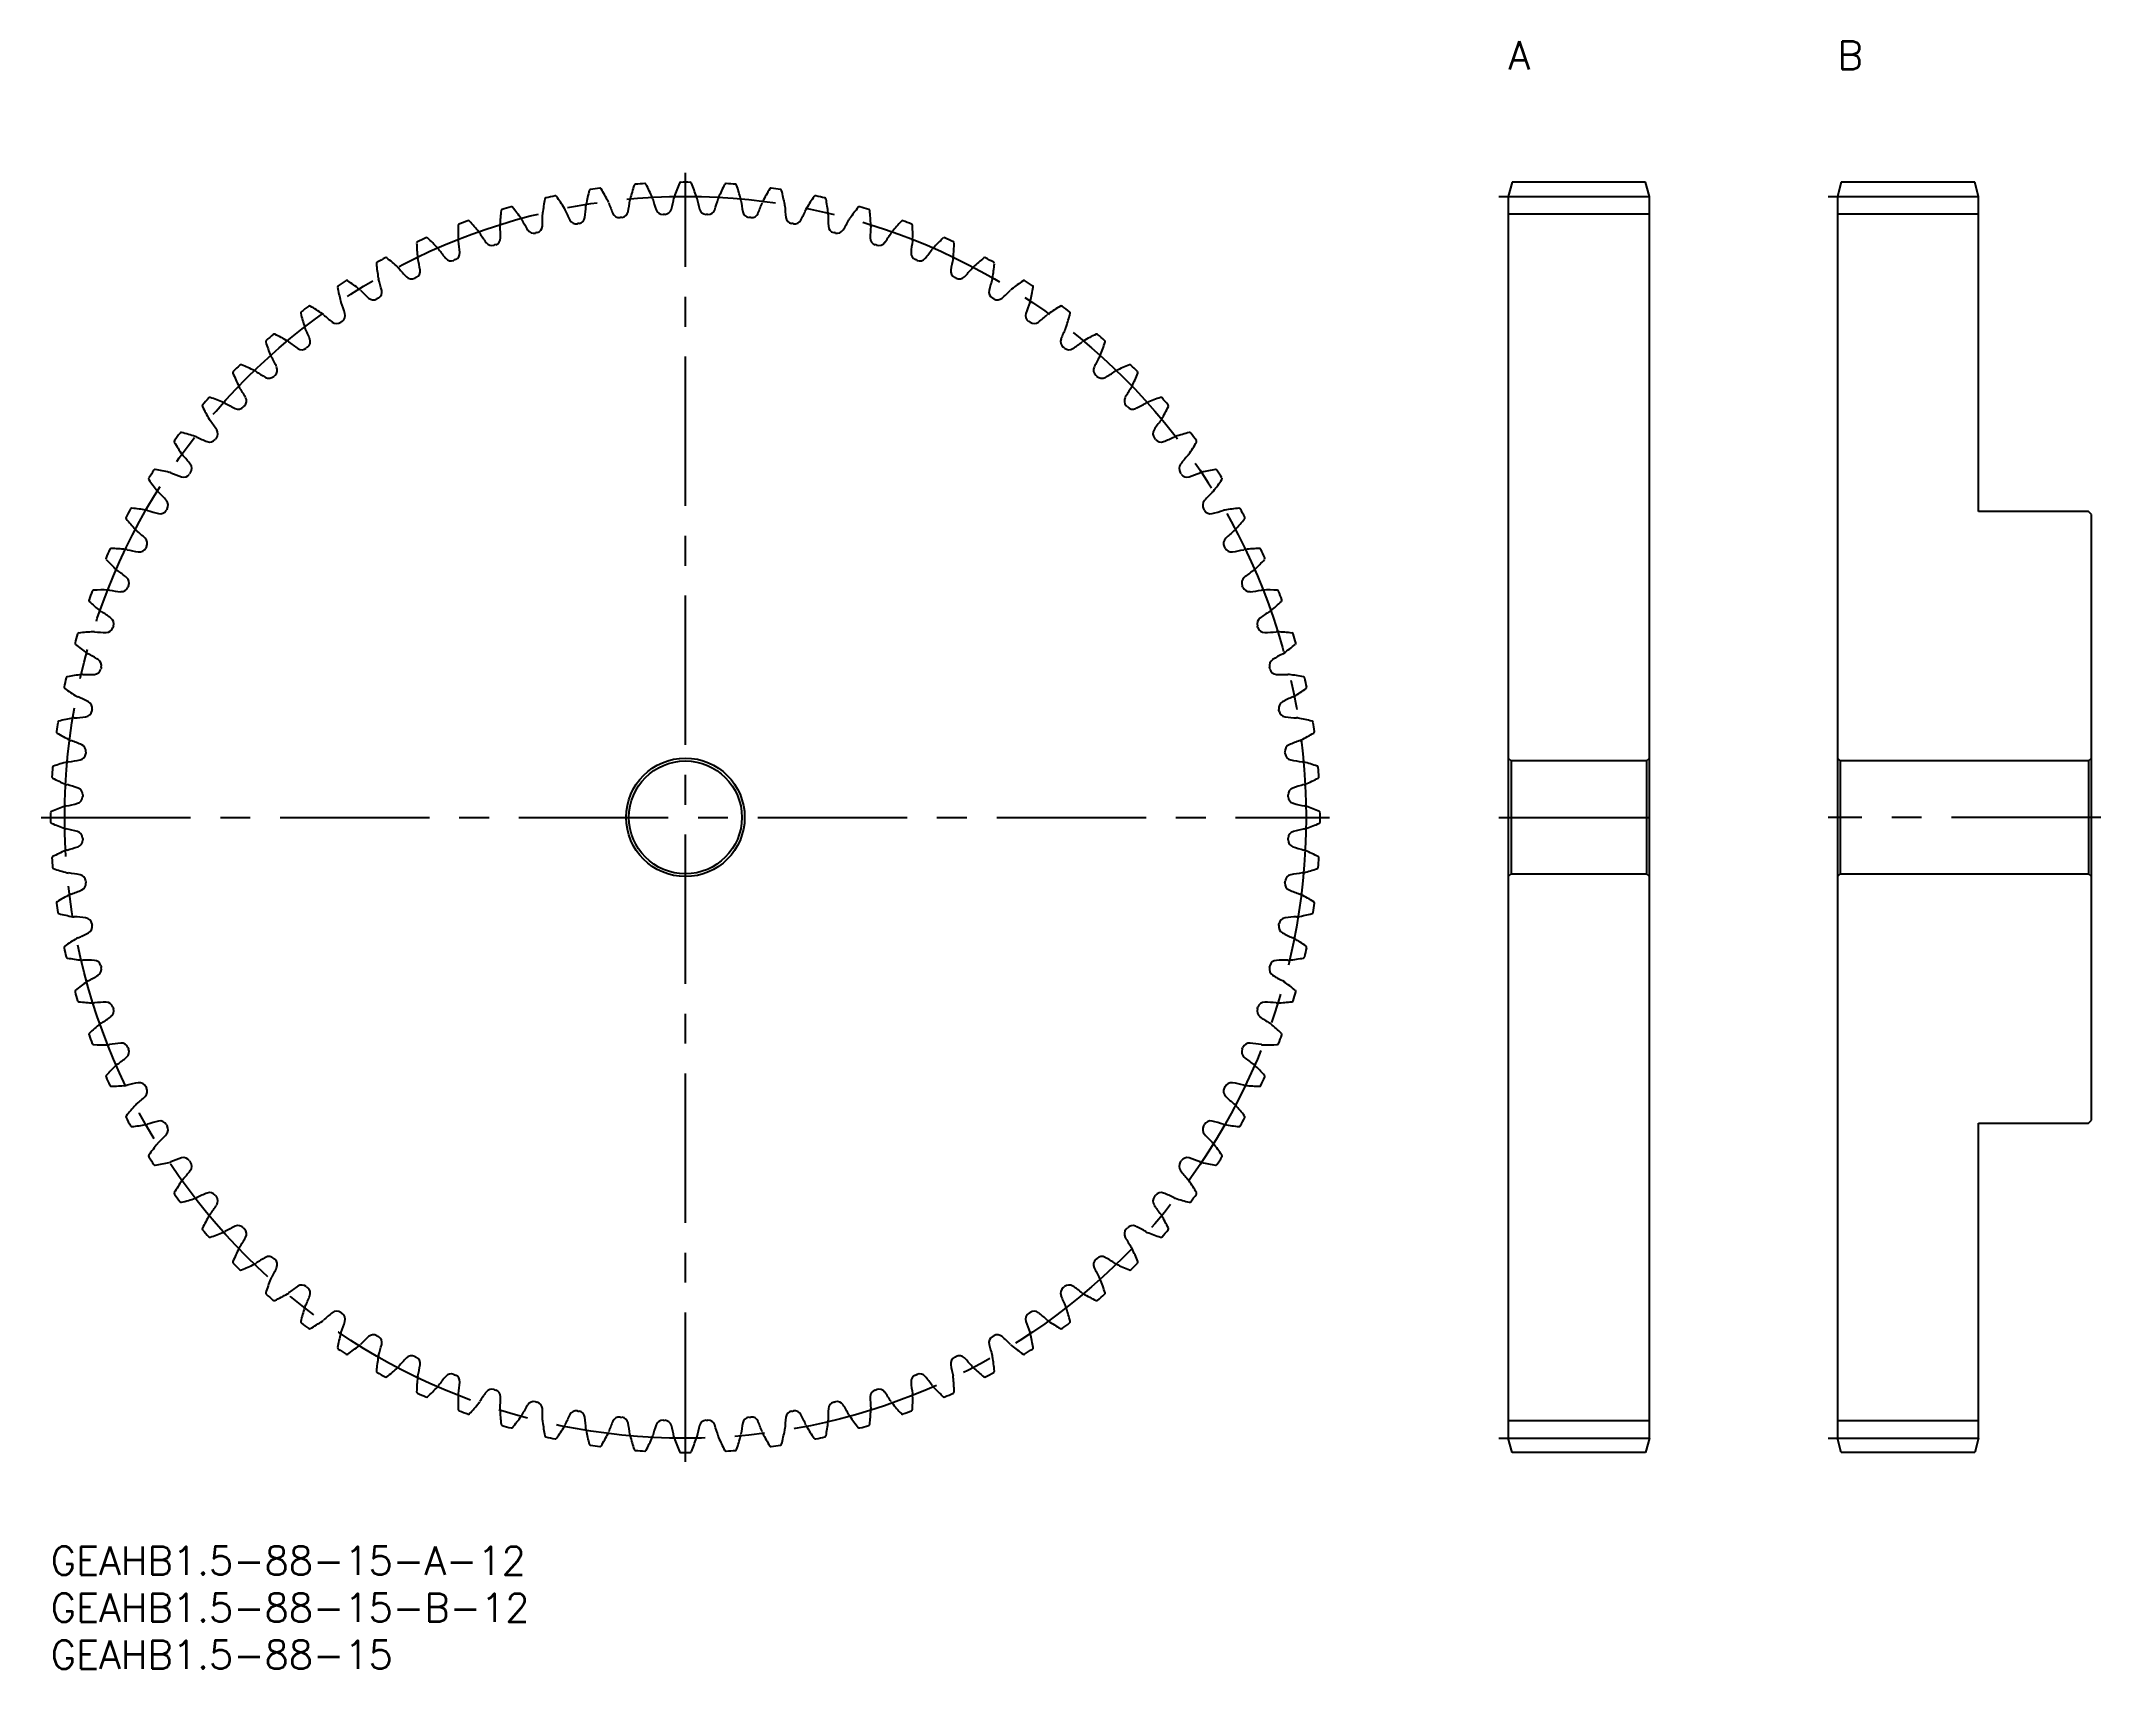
# Model space of a CAD drawing. Extents: x -1 to 218, y -13 to 160.
import ezdxf

# ---------------------------------------------------------------- set-up
doc = ezdxf.new("R2010")
doc.units = 0
doc.header["$LTSCALE"] = 0.5
doc.linetypes.add('CENTER', pattern=[50.8, 31.75, -6.35, 6.35, -6.35])
for name, color, linetype in [('MSM_CENTER', 1, 'CENTER'), ('MSM_CONTINUOUS', 7, 'CONTINUOUS'), ('MSM_PART_NUMBER', 7, 'CONTINUOUS')]:
    doc.layers.add(name, color=color, linetype=linetype)
doc.styles.get("Standard").update_dxf_attribs({"font": 'txt.shx', "height": 1, "bigfont": 'bigfont.shx'})

# ---------------------------------------------------------------- blocks, each defined once
blk = doc.blocks.new('*U2')
at = {"layer": 'MSM_PART_NUMBER'}
blk.add_text('GEAHB1.5-88-15-A-12', height=3, dxfattribs=at).set_placement((0, -3))
blk = doc.blocks.new('*U3')
at = {"layer": 'MSM_PART_NUMBER'}
blk.add_text('GEAHB1.5-88-15-B-12', height=3, dxfattribs=at).set_placement((0, -8))
blk = doc.blocks.new('*U4')
at = {"layer": 'MSM_PART_NUMBER'}
blk.add_text('GEAHB1.5-88-15', height=3, dxfattribs=at).set_placement((0, -13))
blk = doc.blocks.new('*U5')
at = {"layer": 'MSM_PART_NUMBER'}
blk.add_text('B', height=3, dxfattribs=at).set_placement((190, 157))
blk = doc.blocks.new('*U6')
at = {"layer": 'MSM_PART_NUMBER'}
blk.add_text('A', height=3, dxfattribs=at).set_placement((155, 157))

msp = doc.modelspace()

# ---------------------------------------------------------------- linework, layer by layer
at = {"layer": 'MSM_CENTER'}
for p, q in [((67.5, 9), (67.5, 146)), ((154, 143.5), (171, 143.5)), ((189, 143.5), (206, 143.5)), ((-1, 77.5), (136, 77.5)), ((154, 77.5), (171, 77.5)), ((218, 77.5), (189, 77.5)), ((154, 11.5), (171, 11.5)), ((189, 11.5), (206, 11.5))]:
    msp.add_line(p, q, dxfattribs=at)
msp.add_circle((67.5, 77.5), 66, dxfattribs=at)
at = {"layer": 'MSM_CONTINUOUS'}
for p, q in [((155.4, 145), (155, 143.5)), ((169.6, 145), (155.4, 145)), ((170, 143.5), (169.6, 145)), ((190.4, 145), (190, 143.5)), ((204.6, 145), (190.4, 145)), ((205, 143.5), (204.6, 145)), ((155, 143.5), (155, 11.5)), ((170, 11.5), (170, 143.5)), ((190, 143.5), (190, 11.5)), ((205, 110), (205, 143.5)), ((170, 141.62), (155, 141.62)), ((205, 141.62), (190, 141.62)), ((216.7, 110), (205, 110)), ((217, 109.7), (216.7, 110)), ((217, 45.3), (217, 109.7)), ((155, 83.8), (155.3, 83.5)), ((155.3, 83.5), (155.3, 71.5)), ((169.7, 83.5), (155.3, 83.5)), ((169.7, 83.5), (170, 83.8)), ((169.7, 83.5), (169.7, 71.5)), ((190, 83.8), (190.3, 83.5)), ((190.3, 83.5), (190.3, 71.5)), ((216.7, 83.5), (190.3, 83.5)), ((216.7, 83.5), (217, 83.8)), ((216.7, 83.5), (216.7, 71.5)), ((155.3, 71.5), (155, 71.2)), ((155.3, 71.5), (169.7, 71.5)), ((170, 71.2), (169.7, 71.5)), ((190.3, 71.5), (190, 71.2)), ((190.3, 71.5), (216.7, 71.5)), ((217, 71.2), (216.7, 71.5)), ((205, 11.5), (205, 45)), ((205, 45), (216.7, 45)), ((216.7, 45), (217, 45.3)), ((170, 13.37), (155, 13.37)), ((205, 13.37), (190, 13.37)), ((155.4, 10), (155, 11.5)), ((170, 11.5), (169.6, 10)), ((190.4, 10), (190, 11.5)), ((205, 11.5), (204.6, 10)), ((169.6, 10), (155.4, 10)), ((204.6, 10), (190.4, 10))]:
    msp.add_line(p, q, dxfattribs=at)
for radius in [6.3, 6]:
    msp.add_circle((67.5, 77.5), radius, dxfattribs=at)
for centre, radius, start, end in [((82.88, 137.59), 22, 161.1608, 165.1136), ((62.2, 144.64), 0.15, 94.5139, 161.1608), ((67.5, 77.5), 67.5, 93.6679, 94.5139), ((63.19, 144.71), 0.15, 27.021, 93.6679), ((43.73, 134.79), 22, 23.0682, 27.021), ((87.13, 136.34), 22, 157.0699, 161.0227), ((67, 144.85), 0.15, 90.423, 157.0699), ((67.5, 77.5), 67.5, 89.577, 90.423), ((68, 144.85), 0.15, 22.9301, 89.577), ((47.87, 136.34), 22, 18.9773, 22.9301), ((91.27, 134.79), 22, 152.979, 156.9318), ((71.81, 144.71), 0.15, 86.3321, 152.979), ((67.5, 77.5), 67.5, 85.4861, 86.3321), ((72.8, 144.64), 0.15, 18.8392, 85.4861), ((52.12, 137.59), 22, 14.8864, 18.8392), ((67.5, 77.5), 67.5, 105.9406, 106.7866), ((49, 142.26), 0.15, 39.2937, 105.9406), ((32.09, 128.42), 22, 35.3409, 39.2937), ((74.17, 139.16), 22, 169.3426, 173.2955), ((52.7, 143.2), 0.15, 102.6957, 169.3426), ((67.5, 77.5), 67.5, 101.8497, 102.6957), ((53.67, 143.41), 0.15, 35.2028, 101.8497), ((35.82, 130.82), 22, 31.25, 35.2028), ((37.4, 143.58), 19.56, 353.2216, 356.7942), ((58.17, 142.42), 1.25, 169.2044, 176.794), ((78.55, 138.53), 22, 165.2517, 169.2045), ((57.42, 144.09), 0.15, 98.6048, 165.2517), ((67.5, 77.5), 67.5, 97.7588, 98.6048), ((58.41, 144.23), 0.15, 31.1119, 97.7588), ((39.7, 132.94), 22, 27.1591, 31.1119), ((58.17, 142.42), 1.25, 19.5696, 27.1593), ((77.77, 149.38), 19.56, 199.5695, 203.1421), ((42.19, 145.56), 19.56, 349.1307, 352.7033), ((62.82, 142.92), 1.25, 165.1135, 172.7031), ((62.82, 142.92), 1.25, 15.4787, 23.0684), ((82.87, 148.47), 19.56, 195.4785, 199.0511), ((47.11, 147.19), 19.56, 345.0398, 348.6124), ((67.5, 143.08), 1.25, 161.0226, 168.6122), ((67.5, 143.08), 1.25, 11.3878, 18.9774), ((87.89, 147.19), 19.56, 191.3876, 194.9602), ((52.13, 148.47), 19.56, 340.9489, 344.5215), ((72.18, 142.92), 1.25, 156.9316, 164.5213), ((72.18, 142.92), 1.25, 7.2969, 14.8865), ((92.81, 145.56), 19.56, 187.2967, 190.8693), ((57.23, 149.38), 19.56, 336.8579, 340.4305), ((76.83, 142.42), 1.25, 152.8407, 160.4304), ((95.3, 132.94), 22, 148.8881, 152.8409), ((76.59, 144.23), 0.15, 82.2412, 148.8881), ((67.5, 77.5), 67.5, 81.3952, 82.2412), ((77.58, 144.09), 0.15, 14.7483, 81.3952), ((56.45, 138.53), 22, 10.7955, 14.7483), ((76.83, 142.42), 1.25, 3.206, 10.7956), ((97.6, 143.58), 19.56, 183.2058, 186.7784), ((99.18, 130.82), 22, 144.7972, 148.75), ((81.33, 143.41), 0.15, 78.1503, 144.7972), ((67.5, 77.5), 67.5, 77.3043, 78.1503), ((82.3, 143.2), 0.15, 10.6574, 77.3043), ((60.83, 139.16), 22, 6.7045, 10.6574), ((102.91, 128.42), 22, 140.7063, 144.6591), ((86, 142.26), 0.15, 74.0594, 140.7063), ((67.5, 77.5), 67.5, 73.2134, 74.0594), ((65.33, 139.48), 22, 177.5245, 181.4773), ((43.5, 140.43), 0.15, 110.8775, 177.5244), ((67.5, 77.5), 67.5, 110.0315, 110.8775), ((44.43, 140.78), 0.15, 43.3846, 110.0315), ((28.55, 125.77), 22, 39.4318, 43.3846), ((69.76, 139.48), 22, 173.4335, 177.3864), ((49.02, 140.43), 1.25, 177.3862, 184.9758), ((28.3, 138.62), 19.56, 1.4034, 4.976), ((48.05, 141.98), 0.15, 106.7866, 173.4335), ((49.02, 140.43), 1.25, 27.7514, 35.3411), ((67.43, 150.11), 19.56, 207.7513, 211.3239), ((51.55, 140.38), 0.75, 284.237, 357.3125), ((32.76, 141.26), 19.56, 357.3125, 0.8851), ((53.56, 141.59), 1.25, 173.2953, 180.8849), ((53.56, 141.59), 1.25, 23.6605, 31.2502), ((72.61, 149.93), 19.56, 203.6604, 207.233), ((55.89, 141.33), 0.75, 207.233, 280.3085), ((67.5, 77.5), 64.13, 100.1461, 100.3085), ((56.07, 141.36), 0.75, 280.1461, 353.2216), ((60.47, 141.99), 0.75, 203.1421, 276.2176), ((67.5, 77.5), 64.13, 96.0552, 96.2176), ((60.66, 142.01), 0.75, 276.0552, 349.1307), ((65.09, 142.33), 0.75, 199.0511, 272.1267), ((67.5, 77.5), 64.13, 91.9643, 92.1267), ((65.28, 142.34), 0.75, 271.9643, 345.0398), ((69.72, 142.34), 0.75, 194.9602, 268.0357), ((67.5, 77.5), 64.13, 87.8733, 88.0357), ((69.91, 142.33), 0.75, 267.8734, 340.9489), ((74.34, 142.01), 0.75, 190.8693, 263.9448), ((67.5, 77.5), 64.13, 83.7824, 83.9448), ((74.53, 141.99), 0.75, 263.7825, 336.8579), ((78.93, 141.36), 0.75, 186.7784, 259.8539), ((67.5, 77.5), 64.13, 79.6915, 79.8539), ((79.11, 141.33), 0.75, 259.6916, 332.767), ((62.39, 149.93), 19.56, 332.767, 336.3396), ((81.44, 141.59), 1.25, 148.7498, 156.3395), ((81.44, 141.59), 1.25, 359.1151, 6.7047), ((102.24, 141.26), 19.56, 179.1149, 182.6875), ((83.45, 140.38), 0.75, 182.6875, 255.763), ((67.57, 150.11), 19.56, 328.6761, 332.2487), ((85.98, 140.43), 1.25, 144.6589, 152.2486), ((86.95, 141.98), 0.15, 6.5665, 73.2134), ((65.24, 139.48), 22, 2.6136, 6.5665), ((106.7, 138.62), 19.56, 175.024, 178.5966), ((85.98, 140.43), 1.25, 355.0242, 2.6138), ((106.45, 125.77), 22, 136.6154, 140.5682), ((90.57, 140.78), 0.15, 69.9685, 136.6154), ((67.5, 77.5), 67.5, 69.1225, 69.9685), ((91.5, 140.43), 0.15, 2.4755, 69.1225), ((69.67, 139.48), 22, 358.5227, 2.4755), ((39.07, 138.56), 0.15, 114.9685, 181.6153), ((60.91, 139.17), 22, 181.6154, 185.5682), ((67.5, 77.5), 67.5, 114.1225, 114.9685), ((39.97, 138.97), 0.15, 47.4755, 114.1225), ((25.21, 122.87), 22, 43.5227, 47.4755), ((40.26, 137.16), 1.25, 35.9333, 43.5229), ((44.58, 138.95), 1.25, 181.4771, 189.0667), ((24.04, 135.67), 19.56, 5.4943, 9.0669), ((44.58, 138.95), 1.25, 31.8424, 39.432), ((62.25, 149.92), 19.56, 211.8422, 215.4148), ((46.93, 139.03), 0.75, 215.4148, 288.4903), ((67.5, 77.5), 64.13, 108.3279, 108.4903), ((47.1, 139.08), 0.75, 288.3279, 1.4034), ((51.37, 140.34), 0.75, 211.3239, 284.3994), ((67.5, 77.5), 64.13, 104.237, 104.3994), ((67.5, 77.5), 64.13, 75.6006, 75.763), ((83.63, 140.34), 0.75, 255.6006, 328.6761), ((87.9, 139.08), 0.75, 178.5966, 251.6721), ((67.5, 77.5), 64.13, 71.5097, 71.6721), ((88.07, 139.03), 0.75, 251.5097, 324.5852), ((72.75, 149.92), 19.56, 324.5852, 328.1578), ((90.42, 138.95), 1.25, 140.568, 148.1576), ((110.96, 135.67), 19.56, 170.9331, 174.5057), ((90.42, 138.95), 1.25, 350.9333, 358.5229), ((94.74, 137.16), 1.25, 136.4771, 144.0667), ((109.79, 122.87), 22, 132.5245, 136.4773), ((95.03, 138.97), 0.15, 65.8775, 132.5245), ((67.5, 77.5), 67.5, 65.0315, 65.8775), ((74.09, 139.17), 22, 354.4318, 358.3846), ((95.93, 138.56), 0.15, 358.3846, 65.0315), ((34.79, 136.37), 0.15, 119.0594, 185.7063), ((56.53, 138.54), 22, 185.7063, 189.6591), ((67.5, 77.5), 67.5, 118.2134, 119.0594), ((35.66, 136.85), 0.15, 51.5665, 118.2134), ((22.08, 119.73), 22, 47.6136, 51.5665), ((36.07, 135.06), 1.25, 40.0242, 47.6138), ((52, 148.44), 19.56, 220.024, 223.5966), ((40.26, 137.16), 1.25, 185.568, 193.1576), ((20, 132.42), 19.56, 9.5852, 13.1578), ((57.1, 149.36), 19.56, 215.9331, 219.5057), ((42.59, 137.4), 0.75, 219.5057, 292.5812), ((67.5, 77.5), 64.13, 112.4188, 112.5812), ((42.76, 137.47), 0.75, 292.4188, 5.4943), ((92.24, 137.47), 0.75, 174.5057, 247.5812), ((67.5, 77.5), 64.13, 67.4188, 67.5812), ((92.41, 137.4), 0.75, 247.4188, 320.4943), ((77.9, 149.36), 19.56, 320.4943, 324.0669), ((115, 132.42), 19.56, 166.8422, 170.4148), ((94.74, 137.16), 1.25, 346.8424, 354.432), ((83, 148.44), 19.56, 316.4034, 319.976), ((98.93, 135.06), 1.25, 132.3862, 139.9758), ((112.92, 119.73), 22, 128.4335, 132.3864), ((99.34, 136.85), 0.15, 61.7866, 128.4336), ((67.5, 77.5), 67.5, 60.9406, 61.7866), ((78.47, 138.54), 22, 350.3409, 354.2937), ((100.21, 136.37), 0.15, 354.2937, 60.9406), ((30.67, 133.89), 0.15, 123.1503, 189.7972), ((52.2, 137.61), 22, 189.7972, 193.75), ((67.5, 77.5), 67.5, 122.3043, 123.1503), ((31.51, 134.43), 0.15, 55.6574, 122.3043), ((19.18, 116.38), 22, 51.7045, 55.6574), ((32.04, 132.67), 1.25, 44.1151, 51.7047), ((36.07, 135.06), 1.25, 189.6589, 197.2486), ((16.2, 128.89), 19.56, 13.6761, 17.2487), ((38.38, 135.47), 0.75, 223.5966, 296.6721), ((67.5, 77.5), 64.13, 116.5097, 116.6721), ((38.54, 135.55), 0.75, 296.5097, 9.5852), ((96.46, 135.55), 0.75, 170.4148, 243.4903), ((67.5, 77.5), 64.13, 63.3279, 63.4903), ((96.62, 135.47), 0.75, 243.3279, 316.4034), ((118.8, 128.89), 19.56, 162.7513, 166.3239), ((98.93, 135.06), 1.25, 342.7514, 350.3411), ((102.96, 132.67), 1.25, 128.2953, 135.8849), ((115.82, 116.38), 22, 124.3426, 128.2955), ((103.49, 134.43), 0.15, 57.6957, 124.3427), ((67.5, 77.5), 67.5, 56.8497, 57.6957), ((82.8, 137.61), 22, 346.25, 350.2028), ((104.33, 133.89), 0.15, 350.2028, 56.8497), ((67.5, 77.5), 67.5, 126.3952, 127.2412), ((27.54, 131.71), 0.15, 59.7484, 126.3952), ((16.53, 112.84), 22, 55.7955, 59.7483), ((32.04, 132.67), 1.25, 193.7498, 201.3395), ((12.67, 125.1), 19.56, 17.767, 21.3396), ((46.98, 147.15), 19.56, 224.1149, 227.6875), ((34.32, 133.25), 0.75, 227.6875, 300.763), ((67.5, 77.5), 64.13, 120.6006, 120.763), ((34.48, 133.34), 0.75, 300.6006, 13.6761), ((100.52, 133.34), 0.75, 166.3239, 239.3994), ((67.5, 77.5), 64.13, 59.237, 59.3994), ((100.68, 133.25), 0.75, 239.237, 312.3125), ((88.02, 147.15), 19.56, 312.3125, 315.8851), ((122.33, 125.1), 19.56, 158.6604, 162.233), ((102.96, 132.67), 1.25, 338.6605, 346.2502), ((118.47, 112.84), 22, 120.2517, 124.2045), ((107.46, 131.71), 0.15, 53.6048, 120.2518), ((67.5, 77.5), 67.5, 52.7588, 53.6048), ((26.74, 131.12), 0.15, 127.2412, 193.8881), ((47.95, 136.36), 22, 193.8881, 197.8409), ((28.2, 130), 1.25, 197.8407, 205.4304), ((9.41, 121.07), 19.56, 21.8579, 25.4305), ((28.2, 130), 1.25, 48.206, 55.7956), ((42.06, 145.51), 19.56, 228.2058, 231.7784), ((30.42, 130.74), 0.75, 231.7784, 304.8539), ((67.5, 77.5), 64.13, 124.6915, 124.8539), ((30.58, 130.84), 0.75, 304.6915, 17.767), ((104.42, 130.84), 0.75, 162.233, 235.3085), ((67.5, 77.5), 64.13, 55.1461, 55.3085), ((104.58, 130.74), 0.75, 235.1461, 308.2216), ((92.94, 145.51), 19.56, 308.2216, 311.7942), ((106.8, 130), 1.25, 124.2044, 131.794), ((125.59, 121.07), 19.56, 154.5695, 158.1421), ((106.8, 130), 1.25, 334.5696, 342.1593), ((87.05, 136.36), 22, 342.1591, 346.1119), ((108.26, 131.12), 0.15, 346.1119, 52.7588), ((23.02, 128.07), 0.15, 131.3321, 197.979), ((43.8, 134.82), 22, 197.979, 201.9318), ((67.5, 77.5), 67.5, 130.4861, 131.3321), ((23.77, 128.72), 0.15, 63.8392, 130.4861), ((14.14, 109.11), 22, 59.8864, 63.8392), ((24.55, 127.07), 1.25, 52.2969, 59.8865), ((37.27, 143.52), 19.56, 232.2967, 235.8693), ((26.72, 127.96), 0.75, 235.8693, 308.9448), ((67.5, 77.5), 64.13, 128.7824, 128.9448), ((26.86, 128.07), 0.75, 308.7824, 21.8579), ((108.14, 128.07), 0.75, 158.1421, 231.2176), ((67.5, 77.5), 64.13, 51.0552, 51.2176), ((108.28, 127.96), 0.75, 231.0552, 304.1307), ((97.73, 143.52), 19.56, 304.1307, 307.7033), ((110.45, 127.07), 1.25, 120.1135, 127.7031), ((120.86, 109.11), 22, 116.1608, 120.1136), ((111.23, 128.72), 0.15, 49.5139, 116.1608), ((67.5, 77.5), 67.5, 48.6679, 49.5139), ((91.2, 134.82), 22, 338.0682, 342.021), ((111.98, 128.07), 0.15, 342.021, 48.6679), ((19.53, 124.77), 0.15, 135.423, 202.0699), ((67.5, 77.5), 67.5, 134.577, 135.423), ((20.23, 125.47), 0.15, 67.9302, 134.577), ((12.02, 105.22), 22, 63.9773, 67.9301), ((21.12, 123.88), 1.25, 56.3878, 63.9774), ((32.64, 141.2), 19.56, 236.3876, 239.9602), ((24.55, 127.07), 1.25, 201.9316, 209.5213), ((6.45, 116.82), 19.56, 25.9489, 29.5215), ((23.36, 125.04), 0.75, 312.8733, 25.9489), ((111.64, 125.04), 0.75, 154.0511, 227.1267), ((128.55, 116.82), 19.56, 150.4785, 154.0511), ((110.45, 127.07), 1.25, 330.4787, 338.0684), ((102.36, 141.2), 19.56, 300.0398, 303.6124), ((113.88, 123.88), 1.25, 116.0226, 123.6122), ((122.98, 105.22), 22, 112.0699, 116.0227), ((114.77, 125.47), 0.15, 45.423, 112.0699), ((67.5, 77.5), 67.5, 44.577, 45.423), ((115.47, 124.77), 0.15, 337.9301, 44.577), ((39.78, 132.98), 22, 202.0699, 206.0227), ((21.12, 123.88), 1.25, 206.0226, 213.6122), ((3.8, 112.36), 19.56, 30.0398, 33.6124), ((23.23, 124.92), 0.75, 239.9602, 313.0357), ((67.5, 77.5), 64.13, 132.8733, 133.0357), ((67.5, 77.5), 64.13, 46.9643, 47.1267), ((111.77, 124.92), 0.75, 226.9643, 300.0398), ((131.2, 112.36), 19.56, 146.3876, 149.9602), ((113.88, 123.88), 1.25, 326.3878, 333.9774), ((95.22, 132.98), 22, 333.9773, 337.9301), ((16.28, 121.23), 0.15, 139.5139, 206.1608), ((35.89, 130.86), 22, 206.1608, 210.1136), ((67.5, 77.5), 67.5, 138.6679, 139.5139), ((16.93, 121.98), 0.15, 72.021, 138.6679), ((10.18, 101.2), 22, 68.0682, 72.021), ((17.93, 120.45), 1.25, 60.4787, 68.0684), ((28.18, 138.55), 19.56, 240.4785, 244.0511), ((19.96, 121.64), 0.75, 244.0511, 317.1267), ((67.5, 77.5), 64.13, 136.9643, 137.1267), ((20.08, 121.77), 0.75, 316.9643, 30.0398), ((114.92, 121.77), 0.75, 149.9602, 223.0357), ((67.5, 77.5), 64.13, 42.8733, 43.0357), ((115.04, 121.64), 0.75, 222.8734, 295.9489), ((106.82, 138.55), 19.56, 295.9489, 299.5215), ((117.07, 120.45), 1.25, 111.9316, 119.5213), ((124.82, 101.2), 22, 107.979, 111.9318), ((118.07, 121.98), 0.15, 41.3321, 107.979), ((99.11, 130.86), 22, 329.8864, 333.8392), ((67.5, 77.5), 67.5, 40.4861, 41.3321), ((118.72, 121.23), 0.15, 333.8392, 40.4861), ((67.5, 77.5), 67.5, 142.7588, 143.6048), ((13.88, 118.26), 0.15, 76.1121, 142.7588), ((8.64, 97.05), 22, 72.1591, 76.1119), ((17.93, 120.45), 1.25, 210.1135, 217.7031), ((1.48, 107.73), 19.56, 34.1307, 37.7033), ((17.04, 118.28), 0.75, 321.0552, 34.1307), ((117.96, 118.28), 0.75, 145.8693, 218.9448), ((133.52, 107.73), 19.56, 142.2967, 145.8693), ((117.07, 120.45), 1.25, 322.2969, 329.8865), ((126.36, 97.05), 22, 103.8881, 107.8409), ((121.12, 118.26), 0.15, 37.2412, 103.8881), ((67.5, 77.5), 67.5, 36.3952, 37.2412), ((13.29, 117.46), 0.15, 143.6048, 210.2518), ((32.16, 128.47), 22, 210.2517, 214.2045), ((15, 116.8), 1.25, 214.2044, 221.794), ((15, 116.8), 1.25, 64.5696, 72.1593), ((23.93, 135.59), 19.56, 244.5695, 248.1421), ((16.93, 118.14), 0.75, 248.1421, 321.2176), ((67.5, 77.5), 64.13, 141.0552, 141.2176), ((67.5, 77.5), 64.13, 38.7824, 38.9448), ((118.07, 118.14), 0.75, 218.7825, 291.8579), ((111.07, 135.59), 19.56, 291.8579, 295.4305), ((120, 116.8), 1.25, 107.8407, 115.4304), ((120, 116.8), 1.25, 318.206, 325.7956), ((102.84, 128.47), 22, 325.7955, 329.7483), ((121.71, 117.46), 0.15, 329.7483, 36.3952), ((67.5, 77.5), 67.5, 146.8497, 147.6957), ((11.11, 114.33), 0.15, 80.203, 146.8497), ((7.39, 92.8), 22, 76.25, 80.2028), ((12.33, 112.96), 1.25, 68.6605, 76.2502), ((19.9, 132.33), 19.56, 248.6604, 252.233), ((14.16, 114.42), 0.75, 252.233, 325.3085), ((-0.51, 102.94), 19.56, 38.2216, 41.7942), ((67.5, 77.5), 64.13, 145.1461, 145.3085), ((14.26, 114.58), 0.75, 325.1461, 38.2216), ((120.74, 114.58), 0.75, 141.7784, 214.8539), ((67.5, 77.5), 64.13, 34.6915, 34.8539), ((135.51, 102.94), 19.56, 138.2058, 141.7784), ((120.84, 114.42), 0.75, 214.6916, 287.767), ((115.1, 132.33), 19.56, 287.767, 291.3396), ((122.67, 112.96), 1.25, 103.7498, 111.3395), ((127.61, 92.8), 22, 99.7972, 103.75), ((123.89, 114.33), 0.15, 33.1503, 99.7972), ((67.5, 77.5), 67.5, 32.3043, 33.1503), ((10.57, 113.49), 0.15, 147.6957, 214.3427), ((28.62, 125.82), 22, 214.3426, 218.2955), ((12.33, 112.96), 1.25, 218.2953, 225.8849), ((-2.15, 98.02), 19.56, 42.3125, 45.8851), ((137.15, 98.02), 19.56, 134.1149, 137.6875), ((122.67, 112.96), 1.25, 314.1151, 321.7047), ((106.38, 125.82), 22, 321.7045, 325.6574), ((124.43, 113.49), 0.15, 325.6575, 32.3043), ((67.5, 77.5), 67.5, 150.9406, 151.7866), ((8.63, 110.21), 0.15, 84.2939, 150.9406), ((6.46, 88.47), 22, 80.3409, 84.2937), ((9.94, 108.93), 1.25, 72.7514, 80.3411), ((16.11, 128.8), 19.56, 252.7513, 256.3239), ((11.66, 110.52), 0.75, 256.3239, 329.3994), ((11.75, 110.68), 0.75, 329.237, 42.3125), ((67.5, 77.5), 64.13, 149.237, 149.3994), ((123.25, 110.68), 0.75, 137.6875, 210.763), ((67.5, 77.5), 64.13, 30.6006, 30.763), ((123.34, 110.52), 0.75, 210.6006, 283.6761), ((118.89, 128.8), 19.56, 283.6761, 287.2487), ((125.06, 108.93), 1.25, 99.6589, 107.2486), ((128.54, 88.47), 22, 95.7063, 99.6591), ((126.37, 110.21), 0.15, 29.0594, 95.7063), ((67.5, 77.5), 67.5, 28.2134, 29.0594), ((8.15, 109.34), 0.15, 151.7866, 218.4336), ((25.27, 122.92), 22, 218.4335, 222.3864), ((9.94, 108.93), 1.25, 222.3862, 229.9758), ((-3.44, 93), 19.56, 46.4034, 49.976), ((138.44, 93), 19.56, 130.024, 133.5966), ((125.06, 108.93), 1.25, 310.0242, 317.6138), ((109.73, 122.92), 22, 317.6136, 321.5665), ((126.85, 109.34), 0.15, 321.5665, 28.2134), ((67.5, 77.5), 67.5, 155.0315, 155.8775), ((6.44, 105.93), 0.15, 88.3846, 155.0315), ((5.83, 84.09), 22, 84.4318, 88.3846), ((7.84, 104.74), 1.25, 76.8424, 84.432), ((12.58, 125), 19.56, 256.8422, 260.4148), ((9.45, 106.46), 0.75, 260.4148, 333.4903), ((9.53, 106.62), 0.75, 333.3279, 46.4034), ((67.5, 77.5), 64.13, 153.3279, 153.4903), ((125.47, 106.62), 0.75, 133.5966, 206.6721), ((67.5, 77.5), 64.13, 26.5097, 26.6721), ((125.55, 106.46), 0.75, 206.5097, 279.5852), ((122.42, 125), 19.56, 279.5852, 283.1578), ((127.16, 104.74), 1.25, 95.568, 103.1576), ((129.17, 84.09), 22, 91.6154, 95.5682), ((128.56, 105.93), 0.15, 24.9685, 91.6154), ((67.5, 77.5), 67.5, 24.1225, 24.9685), ((6.03, 105.03), 0.15, 155.8775, 222.5245), ((22.13, 119.79), 22, 222.5245, 226.4773), ((7.84, 104.74), 1.25, 226.4771, 234.0667), ((-4.36, 87.9), 19.56, 50.4943, 54.0669), ((7.6, 102.41), 0.75, 337.4188, 50.4943), ((127.4, 102.41), 0.75, 129.5057, 202.5812), ((139.36, 87.9), 19.56, 125.9331, 129.5057), ((127.16, 104.74), 1.25, 305.9333, 313.5229), ((112.87, 119.79), 22, 313.5227, 317.4755), ((128.97, 105.03), 0.15, 317.4755, 24.1225), ((67.5, 77.5), 67.5, 159.1225, 159.9685), ((4.57, 101.5), 0.15, 92.4757, 159.1225), ((5.52, 79.67), 22, 88.5227, 92.4755), ((6.05, 100.42), 1.25, 80.9333, 88.5229), ((9.33, 120.96), 19.56, 260.9331, 264.5057), ((7.53, 102.24), 0.75, 264.5057, 337.5812), ((67.5, 77.5), 64.13, 157.4188, 157.5812), ((67.5, 77.5), 64.13, 22.4188, 22.5812), ((127.47, 102.24), 0.75, 202.4188, 275.4943), ((125.67, 120.96), 19.56, 275.4943, 279.0669), ((128.95, 100.42), 1.25, 91.4771, 99.0667), ((129.48, 79.67), 22, 87.5245, 91.4773), ((130.43, 101.5), 0.15, 20.8775, 87.5245), ((67.5, 77.5), 67.5, 20.0315, 20.8775), ((4.22, 100.57), 0.15, 159.9685, 226.6154), ((19.23, 116.45), 22, 226.6154, 230.5682), ((6.05, 100.42), 1.25, 230.568, 238.1576), ((-4.92, 82.75), 19.56, 54.5852, 58.1578), ((5.97, 98.07), 0.75, 341.5097, 54.5852), ((129.03, 98.07), 0.75, 125.4148, 198.4903), ((139.92, 82.75), 19.56, 121.8422, 125.4148), ((128.95, 100.42), 1.25, 301.8424, 309.432), ((115.77, 116.45), 22, 309.4318, 313.3846), ((130.78, 100.57), 0.15, 313.3846, 20.0315), ((67.5, 77.5), 67.5, 163.2134, 164.0594), ((3.02, 96.95), 0.15, 96.5666, 163.2134), ((5.52, 75.24), 22, 92.6136, 96.5665), ((4.57, 95.98), 1.25, 85.0242, 92.6138), ((6.38, 116.7), 19.56, 265.024, 268.5966), ((5.92, 97.9), 0.75, 268.5966, 341.6721), ((67.5, 77.5), 64.13, 161.5097, 161.6721), ((67.5, 77.5), 64.13, 18.3279, 18.4903), ((129.08, 97.9), 0.75, 198.3279, 271.4034), ((128.62, 116.7), 19.56, 271.4034, 274.976), ((130.43, 95.98), 1.25, 87.3862, 94.9758), ((129.48, 75.24), 22, 83.4335, 87.3864), ((131.98, 96.95), 0.15, 16.7866, 83.4335), ((67.5, 77.5), 67.5, 15.9406, 16.7866), ((2.74, 96), 0.15, 164.0594, 230.7063), ((16.58, 112.91), 22, 230.7063, 234.6591), ((4.57, 95.98), 1.25, 234.6589, 242.2486), ((-5.11, 77.57), 19.56, 58.6761, 62.2487), ((4.66, 93.63), 0.75, 345.6006, 58.6761), ((130.34, 93.63), 0.75, 121.3239, 194.3994), ((140.11, 77.57), 19.56, 117.7513, 121.3239), ((130.43, 95.98), 1.25, 297.7514, 305.3411), ((118.42, 112.91), 22, 305.3409, 309.2937), ((132.26, 96), 0.15, 309.2939, 15.9406), ((67.5, 77.5), 67.5, 167.3043, 168.1503), ((1.8, 92.3), 0.15, 100.6575, 167.3043), ((5.84, 70.83), 22, 96.7045, 100.6574), ((3.41, 91.44), 1.25, 89.1151, 96.7047), ((3.74, 112.24), 19.56, 269.1149, 272.6875), ((4.62, 93.45), 0.75, 272.6875, 345.763), ((67.5, 77.5), 64.13, 165.6006, 165.763), ((67.5, 77.5), 64.13, 14.237, 14.3994), ((130.38, 93.45), 0.75, 194.237, 267.3125), ((131.26, 112.24), 19.56, 267.3125, 270.8851), ((131.59, 91.44), 1.25, 83.2953, 90.8849), ((129.16, 70.83), 22, 79.3426, 83.2955), ((133.2, 92.3), 0.15, 12.6957, 79.3426), ((67.5, 77.5), 67.5, 11.8497, 12.6957), ((1.59, 91.33), 0.15, 168.1503, 234.7972), ((14.18, 109.18), 22, 234.7972, 238.75), ((3.41, 91.44), 1.25, 238.7498, 246.3395), ((-4.93, 72.39), 19.56, 62.767, 66.3396), ((139.93, 72.39), 19.56, 113.6604, 117.233), ((131.59, 91.44), 1.25, 293.6605, 301.2502), ((120.82, 109.18), 22, 301.25, 305.2028), ((133.41, 91.33), 0.15, 305.2028, 11.8497), ((0.91, 87.58), 0.15, 104.7483, 171.3952), ((6.47, 66.45), 22, 100.7955, 104.7483), ((2.58, 86.83), 1.25, 93.206, 100.7956), ((1.42, 107.6), 19.56, 273.2058, 276.7784), ((3.64, 88.93), 0.75, 276.7784, 349.8539), ((3.67, 89.11), 0.75, 349.6915, 62.767), ((67.5, 77.5), 64.13, 169.6915, 169.8539), ((131.33, 89.11), 0.75, 117.233, 190.3085), ((67.5, 77.5), 64.13, 10.1461, 10.3085), ((131.36, 88.93), 0.75, 190.1461, 263.2216), ((133.58, 107.6), 19.56, 263.2216, 266.7942), ((132.42, 86.83), 1.25, 79.2044, 86.794), ((128.53, 66.45), 22, 75.2517, 79.2045), ((134.09, 87.58), 0.15, 8.6048, 75.2517), ((67.5, 77.5), 67.5, 171.3952, 172.2412), ((0.77, 86.59), 0.15, 172.2412, 238.8881), ((12.06, 105.3), 22, 238.8881, 242.8409), ((2.58, 86.83), 1.25, 242.8407, 250.4304), ((-4.38, 67.23), 19.56, 66.8579, 70.4305), ((139.38, 67.23), 19.56, 109.5695, 113.1421), ((132.42, 86.83), 1.25, 289.5696, 297.1593), ((122.94, 105.3), 22, 297.1591, 301.1119), ((67.5, 77.5), 67.5, 7.7588, 8.6048), ((134.23, 86.59), 0.15, 301.1119, 7.7588), ((7.41, 62.12), 22, 104.8864, 108.8392), ((2.08, 82.18), 1.25, 97.2969, 104.8865), ((-0.56, 102.81), 19.56, 277.2967, 280.8693), ((2.99, 84.34), 0.75, 280.8693, 353.9448), ((3.01, 84.53), 0.75, 353.7824, 66.8579), ((67.5, 77.5), 64.13, 173.7824, 173.9448), ((131.99, 84.53), 0.75, 113.1421, 186.2176), ((67.5, 77.5), 64.13, 6.0552, 6.2176), ((132.01, 84.34), 0.75, 186.0552, 259.1307), ((135.56, 102.81), 19.56, 259.1307, 262.7033), ((132.92, 82.18), 1.25, 75.1135, 82.7031), ((127.59, 62.12), 22, 71.1608, 75.1136), ((67.5, 77.5), 67.5, 175.4861, 176.3321), ((0.29, 81.81), 0.15, 176.3321, 242.979), ((0.36, 82.8), 0.15, 108.8392, 175.4861), ((10.21, 101.27), 22, 242.979, 246.9318), ((2.08, 82.18), 1.25, 246.9316, 254.5213), ((132.92, 82.18), 1.25, 285.4787, 293.0684), ((124.79, 101.27), 22, 293.0682, 297.021), ((134.64, 82.8), 0.15, 4.5139, 71.1608), ((134.71, 81.81), 0.15, 297.021, 3.6679), ((67.5, 77.5), 67.5, 3.6679, 4.5139), ((-2.19, 97.89), 19.56, 281.3876, 284.9602), ((-3.47, 62.13), 19.56, 70.9489, 74.5215), ((2.66, 79.72), 0.75, 284.9602, 358.0357), ((2.67, 79.91), 0.75, 357.8734, 70.9489), ((67.5, 77.5), 64.13, 177.8733, 178.0357), ((132.33, 79.91), 0.75, 109.0511, 182.1267), ((67.5, 77.5), 64.13, 1.9643, 2.1267), ((132.34, 79.72), 0.75, 181.9643, 255.0398), ((138.47, 62.13), 19.56, 105.4785, 109.0511), ((137.19, 97.89), 19.56, 255.0398, 258.6124), ((0.15, 78), 0.15, 112.9301, 179.577), ((67.5, 77.5), 67.5, 179.577, 180.423), ((0.15, 77), 0.15, 180.423, 247.0699), ((8.66, 57.87), 22, 108.9773, 112.9301), ((8.66, 97.13), 22, 247.0699, 251.0227), ((1.92, 77.5), 1.25, 101.3878, 108.9774), ((133.08, 77.5), 1.25, 71.0226, 78.6122), ((126.34, 57.87), 22, 67.0699, 71.0227), ((126.34, 97.13), 22, 288.9773, 292.9301), ((134.85, 78), 0.15, 0.423, 67.0699), ((134.85, 77), 0.15, 292.9302, 359.577), ((67.5, 77.5), 67.5, 359.577, 0.423), ((1.92, 77.5), 1.25, 251.0226, 258.6122), ((-2.19, 57.11), 19.56, 75.0398, 78.6124), ((2.66, 75.28), 0.75, 1.9643, 75.0398), ((2.67, 75.09), 0.75, 289.0511, 2.1267), ((67.5, 77.5), 64.13, 181.9643, 182.1267), ((67.5, 77.5), 64.13, 357.8733, 358.0357), ((132.33, 75.09), 0.75, 177.8734, 250.9489), ((132.34, 75.28), 0.75, 104.9602, 178.0357), ((137.19, 57.11), 19.56, 101.3876, 104.9602), ((133.08, 77.5), 1.25, 281.3878, 288.9774), ((0.29, 73.19), 0.15, 117.021, 183.6679), ((67.5, 77.5), 67.5, 183.6679, 184.5139), ((10.21, 53.73), 22, 113.0682, 117.021), ((2.08, 72.82), 1.25, 105.4787, 113.0684), ((-3.47, 92.87), 19.56, 285.4785, 289.0511), ((138.47, 92.87), 19.56, 250.9489, 254.5215), ((132.92, 72.82), 1.25, 66.9316, 74.5213), ((124.79, 53.73), 22, 62.979, 66.9318), ((134.71, 73.19), 0.15, 356.3321, 62.979), ((67.5, 77.5), 67.5, 355.4861, 356.3321), ((0.36, 72.2), 0.15, 184.5139, 251.1608), ((7.41, 92.88), 22, 251.1608, 255.1136), ((2.08, 72.82), 1.25, 255.1135, 262.7031), ((-0.56, 52.19), 19.56, 79.1307, 82.7033), ((2.99, 70.66), 0.75, 6.0552, 79.1307), ((3.01, 70.47), 0.75, 293.1421, 6.2176), ((67.5, 77.5), 64.13, 186.0552, 186.2176), ((131.99, 70.47), 0.75, 173.7825, 246.8579), ((67.5, 77.5), 64.13, 353.7824, 353.9448), ((132.01, 70.66), 0.75, 100.8693, 173.9448), ((135.56, 52.19), 19.56, 97.2967, 100.8693), ((132.92, 72.82), 1.25, 277.2969, 284.8865), ((127.59, 92.88), 22, 284.8864, 288.8392), ((134.64, 72.2), 0.15, 288.8393, 355.4861), ((0.77, 68.41), 0.15, 121.1121, 187.7588), ((67.5, 77.5), 67.5, 187.7588, 188.6048), ((12.06, 49.7), 22, 117.1591, 121.1119), ((2.58, 68.17), 1.25, 109.5696, 117.1593), ((-4.38, 87.77), 19.56, 289.5695, 293.1421), ((139.38, 87.77), 19.56, 246.8579, 250.4305), ((132.42, 68.17), 1.25, 62.8407, 70.4304), ((122.94, 49.7), 22, 58.8881, 62.8409), ((67.5, 77.5), 67.5, 351.3952, 352.2412), ((134.23, 68.41), 0.15, 352.2412, 58.8881), ((0.91, 67.42), 0.15, 188.6048, 255.2517), ((6.47, 88.55), 22, 255.2517, 259.2045), ((2.58, 68.17), 1.25, 259.2044, 266.794), ((1.42, 47.4), 19.56, 83.2216, 86.7942), ((3.64, 66.07), 0.75, 10.1461, 83.2216), ((3.67, 65.89), 0.75, 297.233, 10.3085), ((67.5, 77.5), 64.13, 190.1461, 190.3085), ((131.33, 65.89), 0.75, 169.6916, 242.767), ((67.5, 77.5), 64.13, 349.6915, 349.8539), ((131.36, 66.07), 0.75, 96.7784, 169.8539), ((133.58, 47.4), 19.56, 93.2058, 96.7784), ((132.42, 68.17), 1.25, 273.206, 280.7956), ((128.53, 88.55), 22, 280.7955, 284.7483), ((134.09, 67.42), 0.15, 284.7483, 351.3952), ((1.59, 63.67), 0.15, 125.2028, 191.8497), ((67.5, 77.5), 67.5, 191.8497, 192.6957), ((14.18, 45.82), 22, 121.25, 125.2028), ((3.41, 63.56), 1.25, 113.6605, 121.2502), ((-4.93, 82.61), 19.56, 293.6604, 297.233), ((139.93, 82.61), 19.56, 242.767, 246.3396), ((131.59, 63.56), 1.25, 58.7498, 66.3395), ((120.82, 45.82), 22, 54.7972, 58.75), ((67.5, 77.5), 67.5, 347.3043, 348.1503), ((133.41, 63.67), 0.15, 348.1503, 54.7972), ((1.8, 62.7), 0.15, 192.6957, 259.3426), ((5.84, 84.17), 22, 259.3426, 263.2955), ((3.41, 63.56), 1.25, 263.2953, 270.8849), ((3.74, 42.76), 19.56, 87.3125, 90.8851), ((4.62, 61.55), 0.75, 14.237, 87.3125), ((4.66, 61.37), 0.75, 301.3239, 14.3994), ((67.5, 77.5), 64.13, 194.237, 194.3994), ((130.34, 61.37), 0.75, 165.6006, 238.6761), ((67.5, 77.5), 64.13, 345.6006, 345.763), ((130.38, 61.55), 0.75, 92.6875, 165.763), ((131.26, 42.76), 19.56, 89.1149, 92.6875), ((131.59, 63.56), 1.25, 269.1151, 276.7047), ((129.16, 84.17), 22, 276.7045, 280.6574), ((133.2, 62.7), 0.15, 280.6574, 347.3043), ((16.58, 42.09), 22, 125.3409, 129.2937), ((4.57, 59.02), 1.25, 117.7514, 125.3411), ((-5.11, 77.43), 19.56, 297.7513, 301.3239), ((140.11, 77.43), 19.56, 238.6761, 242.2487), ((130.43, 59.02), 1.25, 54.6589, 62.2486), ((118.42, 42.09), 22, 50.7063, 54.6591), ((2.74, 59), 0.15, 129.2937, 195.9406), ((67.5, 77.5), 67.5, 195.9406, 196.7866), ((3.02, 58.05), 0.15, 196.7866, 263.4335), ((5.52, 79.76), 22, 263.4335, 267.3864), ((4.57, 59.02), 1.25, 267.3862, 274.9758), ((6.38, 38.3), 19.56, 91.4034, 94.976), ((5.92, 57.1), 0.75, 18.3279, 91.4034), ((5.97, 56.93), 0.75, 305.4148, 18.4903), ((67.5, 77.5), 64.13, 198.3279, 198.4903), ((129.03, 56.93), 0.75, 161.5097, 234.5852), ((67.5, 77.5), 64.13, 341.5097, 341.6721), ((129.08, 57.1), 0.75, 88.5966, 161.6721), ((128.62, 38.3), 19.56, 85.024, 88.5966), ((130.43, 59.02), 1.25, 265.0242, 272.6138), ((129.48, 79.76), 22, 272.6136, 276.5664), ((131.98, 58.05), 0.15, 276.5663, 343.2134), ((67.5, 77.5), 67.5, 343.2134, 344.0594), ((132.26, 59), 0.15, 344.0594, 50.7063), ((19.23, 38.55), 22, 129.4318, 133.3846), ((6.05, 54.58), 1.25, 121.8424, 129.432), ((-4.92, 72.25), 19.56, 301.8422, 305.4148), ((139.92, 72.25), 19.56, 234.5852, 238.1578), ((128.95, 54.58), 1.25, 50.568, 58.1576), ((115.77, 38.55), 22, 46.6154, 50.5682), ((4.22, 54.43), 0.15, 133.3846, 200.0315), ((67.5, 77.5), 67.5, 200.0315, 200.8775), ((4.57, 53.5), 0.15, 200.8775, 267.5244), ((5.52, 75.33), 22, 267.5245, 271.4773), ((6.05, 54.58), 1.25, 271.4771, 279.0667), ((9.33, 34.04), 19.56, 95.4943, 99.0669), ((7.53, 52.76), 0.75, 22.4188, 95.4943), ((7.6, 52.59), 0.75, 309.5057, 22.5812), ((67.5, 77.5), 64.13, 202.4188, 202.5812), ((127.4, 52.59), 0.75, 157.4188, 230.4943), ((67.5, 77.5), 64.13, 337.4188, 337.5812), ((127.47, 52.76), 0.75, 84.5057, 157.5812), ((125.67, 34.04), 19.56, 80.9331, 84.5057), ((128.95, 54.58), 1.25, 260.9333, 268.5229), ((129.48, 75.33), 22, 268.5227, 272.4755), ((130.43, 53.5), 0.15, 272.4755, 339.1225), ((67.5, 77.5), 67.5, 339.1225, 339.9685), ((130.78, 54.43), 0.15, 339.9685, 46.6154), ((22.13, 35.21), 22, 133.5227, 137.4755), ((7.84, 50.26), 1.25, 125.9333, 133.5229), ((-4.36, 67.1), 19.56, 305.9331, 309.5057), ((139.36, 67.1), 19.56, 230.4943, 234.0669), ((127.16, 50.26), 1.25, 46.4771, 54.0667), ((112.87, 35.21), 22, 42.5245, 46.4773), ((6.03, 49.97), 0.15, 137.4755, 204.1225), ((67.5, 77.5), 67.5, 204.1225, 204.9685), ((6.44, 49.07), 0.15, 204.9685, 271.6153), ((5.83, 70.91), 22, 271.6154, 275.5682), ((7.84, 50.26), 1.25, 275.568, 283.1576), ((12.58, 30), 19.56, 99.5852, 103.1578), ((9.45, 48.54), 0.75, 26.5097, 99.5852), ((9.53, 48.38), 0.75, 313.5966, 26.6721), ((67.5, 77.5), 64.13, 206.5097, 206.6721), ((125.47, 48.38), 0.75, 153.3279, 226.4034), ((67.5, 77.5), 64.13, 333.3279, 333.4903), ((125.55, 48.54), 0.75, 80.4148, 153.4903), ((122.42, 30), 19.56, 76.8422, 80.4148), ((127.16, 50.26), 1.25, 256.8424, 264.432), ((129.17, 70.91), 22, 264.4318, 268.3846), ((128.56, 49.07), 0.15, 268.3846, 335.0315), ((67.5, 77.5), 67.5, 335.0315, 335.8775), ((128.97, 49.97), 0.15, 335.8775, 42.5245), ((25.27, 32.08), 22, 137.6136, 141.5665), ((9.94, 46.07), 1.25, 130.0242, 137.6138), ((-3.44, 62), 19.56, 310.024, 313.5966), ((138.44, 62), 19.56, 226.4034, 229.976), ((125.06, 46.07), 1.25, 42.3862, 49.9758), ((109.73, 32.08), 22, 38.4335, 42.3864), ((8.15, 45.66), 0.15, 141.5665, 208.2134), ((67.5, 77.5), 67.5, 208.2134, 209.0594), ((8.63, 44.79), 0.15, 209.0594, 275.7063), ((6.46, 66.53), 22, 275.7063, 279.6591), ((9.94, 46.07), 1.25, 279.6589, 287.2486), ((16.11, 26.2), 19.56, 103.6761, 107.2487), ((-2.15, 56.98), 19.56, 314.1149, 317.6875), ((11.66, 44.48), 0.75, 30.6006, 103.6761), ((67.5, 77.5), 64.13, 210.6006, 210.763), ((11.75, 44.32), 0.75, 317.6875, 30.763), ((123.25, 44.32), 0.75, 149.237, 222.3125), ((67.5, 77.5), 64.13, 329.237, 329.3994), ((123.34, 44.48), 0.75, 76.3239, 149.3994), ((137.15, 56.98), 19.56, 222.3125, 225.8851), ((118.89, 26.2), 19.56, 72.7513, 76.3239), ((125.06, 46.07), 1.25, 252.7514, 260.3411), ((128.54, 66.53), 22, 260.3409, 264.2937), ((126.37, 44.79), 0.15, 264.2937, 330.9406), ((67.5, 77.5), 67.5, 330.9406, 331.7866), ((126.85, 45.66), 0.15, 331.7866, 38.4336), ((28.62, 29.18), 22, 141.7045, 145.6574), ((12.33, 42.04), 1.25, 134.1151, 141.7047), ((122.67, 42.04), 1.25, 38.2953, 45.8849), ((106.38, 29.18), 22, 34.3426, 38.2955), ((10.57, 41.51), 0.15, 145.6574, 212.3043), ((67.5, 77.5), 67.5, 212.3043, 213.1503), ((11.11, 40.67), 0.15, 213.1503, 279.7972), ((7.39, 62.2), 22, 279.7972, 283.75), ((12.33, 42.04), 1.25, 283.7498, 291.3395), ((19.9, 22.67), 19.56, 107.767, 111.3396), ((14.16, 40.58), 0.75, 34.6915, 107.767), ((-0.51, 52.06), 19.56, 318.2058, 321.7784), ((67.5, 77.5), 64.13, 214.6915, 214.8539), ((14.26, 40.42), 0.75, 321.7784, 34.8539), ((120.74, 40.42), 0.75, 145.1461, 218.2216), ((67.5, 77.5), 64.13, 325.1461, 325.3085), ((135.51, 52.06), 19.56, 218.2216, 221.7942), ((120.84, 40.58), 0.75, 72.233, 145.3085), ((115.1, 22.67), 19.56, 68.6604, 72.233), ((122.67, 42.04), 1.25, 248.6605, 256.2502), ((127.61, 62.2), 22, 256.25, 260.2028), ((123.89, 40.67), 0.15, 260.203, 326.8497), ((67.5, 77.5), 67.5, 326.8497, 327.6957), ((124.43, 41.51), 0.15, 327.6957, 34.3426), ((13.29, 37.54), 0.15, 149.7483, 216.3952), ((32.16, 26.53), 22, 145.7955, 149.7483), ((67.5, 77.5), 67.5, 216.3952, 217.2412), ((15, 38.2), 1.25, 138.206, 145.7956), ((23.93, 19.41), 19.56, 111.8579, 115.4305), ((16.93, 36.86), 0.75, 38.7825, 111.8579), ((67.5, 77.5), 64.13, 218.7824, 218.9448), ((67.5, 77.5), 64.13, 321.0552, 321.2176), ((118.07, 36.86), 0.75, 68.1421, 141.2176), ((111.07, 19.41), 19.56, 64.5695, 68.1421), ((120, 38.2), 1.25, 34.2044, 41.794), ((102.84, 26.53), 22, 30.2517, 34.2045), ((67.5, 77.5), 67.5, 322.7588, 323.6048), ((121.71, 37.54), 0.15, 323.6048, 30.2517), ((13.88, 36.74), 0.15, 217.2412, 283.8881), ((8.64, 57.95), 22, 283.8881, 287.8409), ((15, 38.2), 1.25, 287.8407, 295.4304), ((35.89, 24.14), 22, 149.8864, 153.8392), ((17.93, 34.55), 1.25, 142.2969, 149.8865), ((1.48, 47.27), 19.56, 322.2967, 325.8693), ((17.04, 36.72), 0.75, 325.8693, 38.9448), ((117.96, 36.72), 0.75, 141.0552, 214.1307), ((133.52, 47.27), 19.56, 214.1307, 217.7033), ((117.07, 34.55), 1.25, 30.1135, 37.7031), ((99.11, 24.14), 22, 26.1608, 30.1136), ((120, 38.2), 1.25, 244.5696, 252.1593), ((126.36, 57.95), 22, 252.1591, 256.1119), ((121.12, 36.74), 0.15, 256.1121, 322.7588), ((16.28, 33.77), 0.15, 153.8392, 220.4861), ((67.5, 77.5), 67.5, 220.4861, 221.3321), ((16.93, 33.02), 0.15, 221.3321, 287.979), ((10.18, 53.8), 22, 287.979, 291.9318), ((17.93, 34.55), 1.25, 291.9316, 299.5213), ((28.18, 16.45), 19.56, 115.9489, 119.5215), ((19.96, 33.36), 0.75, 42.8734, 115.9489), ((3.8, 42.64), 19.56, 326.3876, 329.9602), ((67.5, 77.5), 64.13, 222.8733, 223.0357), ((20.08, 33.23), 0.75, 329.9602, 43.0357), ((114.92, 33.23), 0.75, 136.9643, 210.0398), ((131.2, 42.64), 19.56, 210.0398, 213.6124), ((67.5, 77.5), 64.13, 316.9643, 317.1267), ((115.04, 33.36), 0.75, 64.0511, 137.1267), ((106.82, 16.45), 19.56, 60.4785, 64.0511), ((117.07, 34.55), 1.25, 240.4787, 248.0684), ((124.82, 53.8), 22, 248.0682, 252.021), ((118.07, 33.02), 0.15, 252.021, 318.6679), ((67.5, 77.5), 67.5, 318.6679, 319.5139), ((118.72, 33.77), 0.15, 319.5139, 26.1608), ((39.78, 22.02), 22, 153.9773, 157.9301), ((21.12, 31.12), 1.25, 146.3878, 153.9774), ((32.64, 13.8), 19.56, 120.0398, 123.6124), ((23.23, 30.08), 0.75, 46.9643, 120.0398), ((111.77, 30.08), 0.75, 59.9602, 133.0357), ((102.36, 13.8), 19.56, 56.3876, 59.9602), ((113.88, 31.12), 1.25, 26.0226, 33.6122), ((95.22, 22.02), 22, 22.0699, 26.0227), ((19.53, 30.23), 0.15, 157.9301, 224.577), ((67.5, 77.5), 67.5, 224.577, 225.423), ((20.23, 29.53), 0.15, 225.423, 292.0699), ((12.02, 49.78), 22, 292.0699, 296.0227), ((21.12, 31.12), 1.25, 296.0226, 303.6122), ((24.55, 27.93), 1.25, 150.4787, 158.0684), ((6.45, 38.18), 19.56, 330.4785, 334.0511), ((67.5, 77.5), 64.13, 226.9643, 227.1267), ((23.36, 29.96), 0.75, 334.0511, 47.1267), ((111.64, 29.96), 0.75, 132.8734, 205.9489), ((128.55, 38.18), 19.56, 205.9489, 209.5215), ((67.5, 77.5), 64.13, 312.8733, 313.0357), ((110.45, 27.93), 1.25, 21.9316, 29.5213), ((113.88, 31.12), 1.25, 236.3878, 243.9774), ((122.98, 49.78), 22, 243.9773, 247.9301), ((114.77, 29.53), 0.15, 247.9301, 314.577), ((67.5, 77.5), 67.5, 314.577, 315.423), ((115.47, 30.23), 0.15, 315.423, 22.0699), ((23.02, 26.93), 0.15, 162.021, 228.6679), ((43.8, 20.18), 22, 158.0682, 162.021), ((67.5, 77.5), 67.5, 228.6679, 229.5139), ((14.14, 45.89), 22, 296.1608, 300.1136), ((24.55, 27.93), 1.25, 300.1135, 307.7031), ((37.27, 11.48), 19.56, 124.1307, 127.7033), ((26.72, 27.04), 0.75, 51.0552, 124.1307), ((9.41, 33.93), 19.56, 334.5695, 338.1421), ((67.5, 77.5), 64.13, 231.0552, 231.2176), ((26.86, 26.93), 0.75, 338.1421, 51.2176), ((108.14, 26.93), 0.75, 128.7825, 201.8579), ((125.59, 33.93), 19.56, 201.8579, 205.4305), ((67.5, 77.5), 64.13, 308.7824, 308.9448), ((108.28, 27.04), 0.75, 55.8693, 128.9448), ((97.73, 11.48), 19.56, 52.2967, 55.8693), ((110.45, 27.93), 1.25, 232.2969, 239.8865), ((120.86, 45.89), 22, 239.8864, 243.8392), ((67.5, 77.5), 67.5, 310.4861, 311.3321), ((91.2, 20.18), 22, 17.979, 21.9318), ((111.98, 26.93), 0.15, 311.3321, 17.979), ((23.77, 26.28), 0.15, 229.5139, 296.1608), ((47.95, 18.64), 22, 162.1591, 166.1119), ((28.2, 25), 1.25, 154.5696, 162.1593), ((42.06, 9.49), 19.56, 128.2216, 131.7942), ((30.42, 24.26), 0.75, 55.1461, 128.2216), ((67.5, 77.5), 64.13, 235.1461, 235.3085), ((30.58, 24.16), 0.75, 342.233, 55.3085), ((104.42, 24.16), 0.75, 124.6915, 197.767), ((67.5, 77.5), 64.13, 304.6915, 304.8539), ((104.58, 24.26), 0.75, 51.7784, 124.8539), ((92.94, 9.49), 19.56, 48.2058, 51.7784), ((106.8, 25), 1.25, 17.8407, 25.4304), ((87.05, 18.64), 22, 13.8881, 17.8409), ((111.23, 26.28), 0.15, 243.8392, 310.4861), ((26.74, 23.88), 0.15, 166.1119, 232.7588), ((67.5, 77.5), 67.5, 232.7588, 233.6048), ((27.54, 23.29), 0.15, 233.6048, 300.2517), ((16.53, 42.16), 22, 300.2517, 304.2045), ((28.2, 25), 1.25, 304.2044, 311.794), ((52.2, 17.39), 22, 166.25, 170.2028), ((32.04, 22.33), 1.25, 158.6605, 166.2502), ((12.67, 29.9), 19.56, 338.6604, 342.233), ((46.98, 7.85), 19.56, 132.3125, 135.8851), ((34.32, 21.75), 0.75, 59.237, 132.3125), ((67.5, 77.5), 64.13, 239.237, 239.3994), ((34.48, 21.66), 0.75, 346.3239, 59.3994), ((100.52, 21.66), 0.75, 120.6006, 193.6761), ((67.5, 77.5), 64.13, 300.6006, 300.763), ((100.68, 21.75), 0.75, 47.6875, 120.763), ((88.02, 7.85), 19.56, 44.1149, 47.6875), ((122.33, 29.9), 19.56, 197.767, 201.3396), ((102.96, 22.33), 1.25, 13.7498, 21.3395), ((82.8, 17.39), 22, 9.7972, 13.75), ((106.8, 25), 1.25, 228.206, 235.7956), ((118.47, 42.16), 22, 235.7955, 239.7483), ((107.46, 23.29), 0.15, 239.7484, 306.3952), ((67.5, 77.5), 67.5, 306.3952, 307.2412), ((108.26, 23.88), 0.15, 307.2412, 13.8881), ((30.67, 21.11), 0.15, 170.2028, 236.8497), ((67.5, 77.5), 67.5, 236.8497, 237.6957), ((31.51, 20.57), 0.15, 237.6957, 304.3426), ((19.18, 38.62), 22, 304.3426, 308.2955), ((32.04, 22.33), 1.25, 308.2953, 315.8849), ((56.53, 16.46), 22, 170.3409, 174.2937), ((36.07, 19.94), 1.25, 162.7514, 170.3411), ((16.2, 26.11), 19.56, 342.7513, 346.3239), ((52, 6.56), 19.56, 136.4034, 139.976), ((38.38, 19.53), 0.75, 63.3279, 136.4034), ((67.5, 77.5), 64.13, 243.3279, 243.4903), ((38.54, 19.45), 0.75, 350.4148, 63.4903), ((96.46, 19.45), 0.75, 116.5097, 189.5852), ((67.5, 77.5), 64.13, 296.5097, 296.6721), ((96.62, 19.53), 0.75, 43.5966, 116.6721), ((83, 6.56), 19.56, 40.024, 43.5966), ((118.8, 26.11), 19.56, 193.6761, 197.2487), ((98.93, 19.94), 1.25, 9.6589, 17.2486), ((78.47, 16.46), 22, 5.7063, 9.6591), ((102.96, 22.33), 1.25, 224.1151, 231.7047), ((115.82, 38.62), 22, 231.7045, 235.6574), ((103.49, 20.57), 0.15, 235.6575, 302.3043), ((67.5, 77.5), 67.5, 302.3043, 303.1503), ((104.33, 21.11), 0.15, 303.1503, 9.7972), ((34.79, 18.63), 0.15, 174.2937, 240.9406), ((67.5, 77.5), 67.5, 240.9406, 241.7866), ((35.66, 18.15), 0.15, 241.7866, 308.4335), ((22.08, 35.27), 22, 308.4335, 312.3864), ((36.07, 19.94), 1.25, 312.3862, 319.9758), ((60.91, 15.83), 22, 174.4318, 178.3846), ((40.26, 17.84), 1.25, 166.8424, 174.432), ((20, 22.58), 19.56, 346.8422, 350.4148), ((57.1, 5.64), 19.56, 140.4943, 144.0669), ((42.59, 17.6), 0.75, 67.4188, 140.4943), ((67.5, 77.5), 64.13, 247.4188, 247.5812), ((42.76, 17.53), 0.75, 354.5057, 67.5812), ((92.24, 17.53), 0.75, 112.4188, 185.4943), ((67.5, 77.5), 64.13, 292.4188, 292.5812), ((92.41, 17.6), 0.75, 39.5057, 112.5812), ((77.9, 5.64), 19.56, 35.9331, 39.5057), ((115, 22.58), 19.56, 189.5852, 193.1578), ((94.74, 17.84), 1.25, 5.568, 13.1576), ((74.09, 15.83), 22, 1.6154, 5.5682), ((98.93, 19.94), 1.25, 220.0242, 227.6138), ((112.92, 35.27), 22, 227.6136, 231.5665), ((99.34, 18.15), 0.15, 231.5665, 298.2134), ((67.5, 77.5), 67.5, 298.2134, 299.0594), ((100.21, 18.63), 0.15, 299.0594, 5.7063), ((39.07, 16.44), 0.15, 178.3846, 245.0315), ((67.5, 77.5), 67.5, 245.0315, 245.8775), ((39.97, 16.03), 0.15, 245.8775, 312.5245), ((25.21, 32.13), 22, 312.5245, 316.4773), ((40.26, 17.84), 1.25, 316.4771, 324.0667), ((65.33, 15.52), 22, 178.5227, 182.4755), ((44.58, 16.05), 1.25, 170.9333, 178.5229), ((24.04, 19.33), 19.56, 350.9331, 354.5057), ((44.58, 16.05), 1.25, 320.568, 328.1576), ((62.25, 5.08), 19.56, 144.5852, 148.1578), ((46.93, 15.97), 0.75, 71.5097, 144.5852), ((67.5, 77.5), 64.13, 251.5097, 251.6721), ((47.1, 15.92), 0.75, 358.5966, 71.6721), ((28.3, 16.38), 19.56, 355.024, 358.5966), ((51.37, 14.66), 0.75, 75.6006, 148.6761), ((67.5, 77.5), 64.13, 255.6006, 255.763), ((51.55, 14.62), 0.75, 2.6875, 75.763), ((83.45, 14.62), 0.75, 104.237, 177.3125), ((67.5, 77.5), 64.13, 284.237, 284.3994), ((83.63, 14.66), 0.75, 31.3239, 104.3994), ((87.9, 15.92), 0.75, 108.3279, 181.4034), ((106.7, 16.38), 19.56, 181.4034, 184.976), ((67.5, 77.5), 64.13, 288.3279, 288.4903), ((88.07, 15.97), 0.75, 35.4148, 108.4903), ((72.75, 5.08), 19.56, 31.8422, 35.4148), ((90.42, 16.05), 1.25, 211.8424, 219.432), ((110.96, 19.33), 19.56, 185.4943, 189.0669), ((90.42, 16.05), 1.25, 1.4771, 9.0667), ((69.67, 15.52), 22, 357.5245, 1.4773), ((94.74, 17.84), 1.25, 215.9333, 223.5229), ((109.79, 32.13), 22, 223.5227, 227.4755), ((95.03, 16.03), 0.15, 227.4755, 294.1225), ((67.5, 77.5), 67.5, 294.1225, 294.9685), ((95.93, 16.44), 0.15, 294.9685, 1.6154), ((43.5, 14.57), 0.15, 182.4755, 249.1225), ((67.5, 77.5), 67.5, 249.1225, 249.9685), ((44.43, 14.22), 0.15, 249.9685, 316.6154), ((28.55, 29.23), 22, 316.6154, 320.5682), ((49.02, 14.57), 1.25, 175.0242, 182.6138), ((69.76, 15.52), 22, 182.6136, 186.5665), ((32.09, 26.58), 22, 320.7063, 324.6591), ((49.02, 14.57), 1.25, 324.6589, 332.2486), ((67.43, 4.89), 19.56, 148.6761, 152.2487), ((32.76, 13.74), 19.56, 359.1149, 2.6875), ((53.56, 13.41), 1.25, 179.1151, 186.7047), ((74.17, 15.84), 22, 186.7045, 190.6574), ((72.61, 5.07), 19.56, 152.767, 156.3396), ((55.89, 13.67), 0.75, 79.6915, 152.767), ((67.5, 77.5), 64.13, 259.6915, 259.8539), ((56.07, 13.64), 0.75, 6.7784, 79.8539), ((37.4, 11.42), 19.56, 3.2058, 6.7784), ((77.77, 5.62), 19.56, 156.8579, 160.4305), ((60.47, 13.01), 0.75, 83.7825, 156.8579), ((67.5, 77.5), 64.13, 263.7824, 263.9448), ((60.66, 12.99), 0.75, 10.8693, 83.9448), ((65.09, 12.67), 0.75, 87.8734, 160.9489), ((67.5, 77.5), 64.13, 267.8733, 268.0357), ((65.28, 12.66), 0.75, 14.9602, 88.0357), ((69.72, 12.66), 0.75, 91.9643, 165.0398), ((67.5, 77.5), 64.13, 271.9643, 272.1267), ((69.91, 12.67), 0.75, 19.0511, 92.1267), ((74.34, 12.99), 0.75, 96.0552, 169.1307), ((67.5, 77.5), 64.13, 276.0552, 276.2176), ((74.53, 13.01), 0.75, 23.1421, 96.2176), ((57.23, 5.62), 19.56, 19.5695, 23.1421), ((97.6, 11.42), 19.56, 173.2216, 176.7942), ((78.93, 13.64), 0.75, 100.1461, 173.2216), ((67.5, 77.5), 64.13, 280.1461, 280.3085), ((79.11, 13.67), 0.75, 27.233, 100.3085), ((62.39, 5.07), 19.56, 23.6604, 27.233), ((60.83, 15.84), 22, 349.3426, 353.2955), ((102.24, 13.74), 19.56, 177.3125, 180.8851), ((81.44, 13.41), 1.25, 353.2953, 0.8849), ((67.57, 4.89), 19.56, 27.7513, 31.3239), ((85.98, 14.57), 1.25, 207.7514, 215.3411), ((102.91, 26.58), 22, 215.3409, 219.2937), ((65.24, 15.52), 22, 353.4335, 357.3864), ((85.98, 14.57), 1.25, 357.3862, 4.9758), ((106.45, 29.23), 22, 219.4318, 223.3846), ((90.57, 14.22), 0.15, 223.3848, 290.0315), ((67.5, 77.5), 67.5, 290.0315, 290.8775), ((91.5, 14.57), 0.15, 290.8775, 357.5245), ((48.05, 13.02), 0.15, 186.5665, 253.2134), ((67.5, 77.5), 67.5, 253.2134, 254.0594), ((49, 12.74), 0.15, 254.0594, 320.7063), ((52.7, 11.8), 0.15, 190.6574, 257.3043), ((67.5, 77.5), 67.5, 257.3043, 258.1503), ((53.67, 11.59), 0.15, 258.1503, 324.7972), ((35.82, 24.18), 22, 324.7972, 328.75), ((53.56, 13.41), 1.25, 328.7498, 336.3395), ((58.17, 12.58), 1.25, 183.206, 190.7956), ((78.55, 16.47), 22, 190.7955, 194.7483), ((39.7, 22.06), 22, 328.8881, 332.8409), ((58.17, 12.58), 1.25, 332.8407, 340.4304), ((42.19, 9.44), 19.56, 7.2967, 10.8693), ((62.82, 12.08), 1.25, 187.2969, 194.8865), ((82.88, 17.41), 22, 194.8864, 198.8392), ((43.73, 20.21), 22, 332.979, 336.9318), ((62.82, 12.08), 1.25, 336.9316, 344.5213), ((82.87, 6.53), 19.56, 160.9489, 164.5215), ((47.11, 7.81), 19.56, 11.3876, 14.9602), ((67.5, 11.92), 1.25, 191.3878, 198.9774), ((87.13, 18.66), 22, 198.9773, 202.9301), ((47.87, 18.66), 22, 337.0699, 341.0227), ((67.5, 11.92), 1.25, 341.0226, 348.6122), ((87.89, 7.81), 19.56, 165.0398, 168.6124), ((52.13, 6.53), 19.56, 15.4785, 19.0511), ((72.18, 12.08), 1.25, 195.4787, 203.0684), ((91.27, 20.21), 22, 203.0682, 207.021), ((52.12, 17.41), 22, 341.1608, 345.1136), ((72.18, 12.08), 1.25, 345.1135, 352.7031), ((92.81, 9.44), 19.56, 169.1307, 172.7033), ((76.83, 12.58), 1.25, 199.5696, 207.1593), ((95.3, 22.06), 22, 207.1591, 211.1119), ((56.45, 16.47), 22, 345.2517, 349.2045), ((76.83, 12.58), 1.25, 349.2044, 356.794), ((81.44, 13.41), 1.25, 203.6605, 211.2502), ((99.18, 24.18), 22, 211.25, 215.2028), ((81.33, 11.59), 0.15, 215.203, 281.8497), ((67.5, 77.5), 67.5, 281.8497, 282.6957), ((82.3, 11.8), 0.15, 282.6957, 349.3426), ((86, 12.74), 0.15, 219.2937, 285.9406), ((67.5, 77.5), 67.5, 285.9406, 286.7866), ((86.95, 13.02), 0.15, 286.7866, 353.4335), ((57.42, 10.91), 0.15, 194.7483, 261.3952), ((67.5, 77.5), 67.5, 261.3952, 262.2412), ((58.41, 10.77), 0.15, 262.2412, 328.8881), ((62.2, 10.36), 0.15, 198.8392, 265.4861), ((67.5, 77.5), 67.5, 265.4861, 266.3321), ((63.19, 10.29), 0.15, 266.3321, 332.979), ((67, 10.15), 0.15, 202.9301, 269.577), ((67.5, 77.5), 67.5, 269.577, 270.423), ((68, 10.15), 0.15, 270.423, 337.0699), ((71.81, 10.29), 0.15, 207.021, 273.6679), ((67.5, 77.5), 67.5, 273.6679, 274.5139), ((72.8, 10.36), 0.15, 274.5139, 341.1608), ((76.59, 10.77), 0.15, 211.1119, 277.7588), ((67.5, 77.5), 67.5, 277.7588, 278.6048), ((77.58, 10.91), 0.15, 278.6048, 345.2517)]:
    msp.add_arc(centre, radius, start, end, dxfattribs=at)

# ---------------------------------------------------------------- block references
for name in ['*U6', '*U5', '*U2', '*U3', '*U4']:
    msp.add_blockref(name, (0, 0), dxfattribs=at)

doc.saveas('drawing.dxf')
